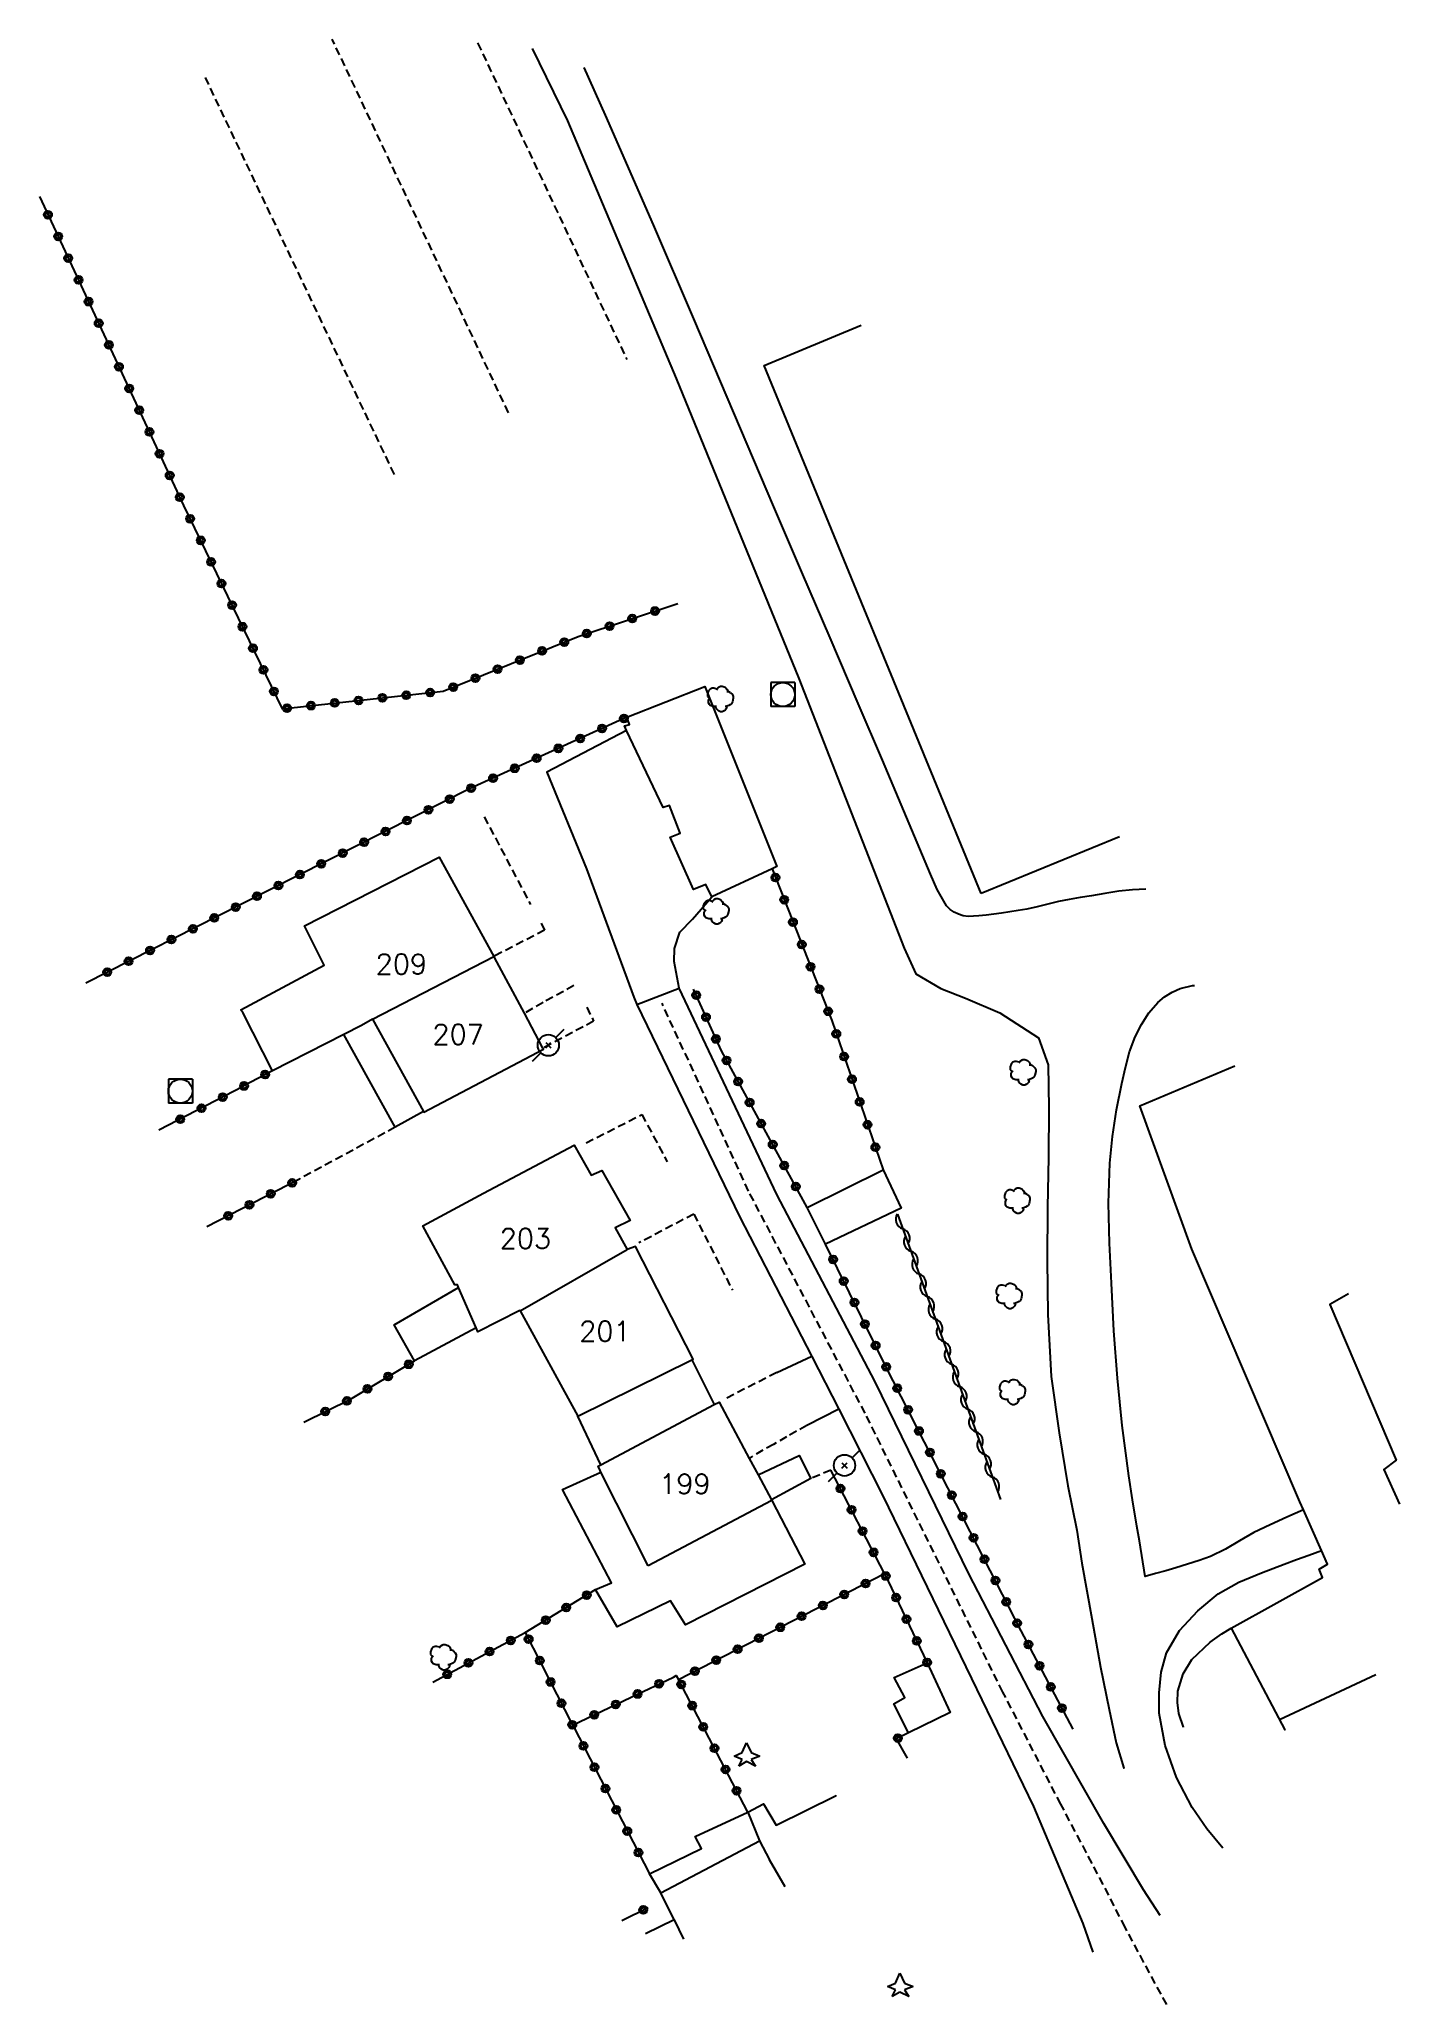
# Model space of a CAD drawing. Header units: millimetres. Extents: x 79010 to 79994, y 143000 to 143955.
# Drawn here: x 79347.8 to 79432.9, y 143494.1 to 143617.1 of the extents above; entities that cross this region are included whole.
import ezdxf
from ezdxf.enums import TextEntityAlignment as Align

# ---------------------------------------------------------------- set-up
doc = ezdxf.new("R2010")
doc.units = ezdxf.units.MM
doc.linetypes.add('DASHED', pattern=[0.75, 0.5, -0.25])
doc.layers.get('0').update_dxf_attribs({"linetype": 'CONTINUOUS'})
for name, color, linetype in [('W0001', 6, 'DASHED'), ('W0008', 7, 'CONTINUOUS'), ('W0017', 7, 'CONTINUOUS'), ('W0101', 7, 'CONTINUOUS'), ('W0104', 1, 'CONTINUOUS'), ('W0112', 1, 'DASHED'), ('W0300', 7, 'CONTINUOUS'), ('W0303', 7, 'CONTINUOUS'), ('W0310', 3, 'CONTINUOUS'), ('W0323', 7, 'CONTINUOUS'), ('W0420', 7, 'CONTINUOUS'), ('W0473', 7, 'CONTINUOUS'), ('W0991', 7, 'CONTINUOUS'), ('W1102', 7, 'CONTINUOUS')]:
    doc.layers.add(name, color=color, linetype=linetype)
doc.styles.get("Standard").update_dxf_attribs({"font": 'romans.shx', "width": 0.85})

msp = doc.modelspace()

# ---------------------------------------------------------------- texts
at = {"layer": 'W0991'}
for s, p in [('209', (79370.49, 143559.22)), ('207', (79374.04, 143554.82)), ('203', (79378.25, 143542.05)), ('201', (79383.22, 143536.25)), ('199', (79388.22, 143526.7))]:
    msp.add_text(s, height=1.25, dxfattribs=at).set_placement(p, align=Align.MIDDLE_CENTER)

# ---------------------------------------------------------------- blocks, each defined once
blk = doc.blocks.new('T300')
for p, q in [((-0.8, 0.51), (-0.86, 0.34)), ((-0.86, 0.34), (-0.86, 0.17)), ((-0.86, 0.17), (-0.74, 0.06)), ((-0.69, 0.63), (-0.8, 0.51)), ((-0.8, -0.06), (-0.74, 0.06)), ((-0.74, 0.06), (-0.69, 0.11)), ((-0.57, 0.69), (-0.69, 0.63)), ((-0.46, 0.69), (-0.57, 0.69)), ((-0.29, 0.63), (-0.46, 0.69)), ((-0.29, 0.63), (-0.17, 0.74)), ((-0.23, 0.57), (-0.29, 0.63)), ((-0.17, 0.74), (-0.06, 0.8)), ((-0.06, 0.8), (0.06, 0.8)), ((0.06, 0.8), (0.23, 0.74)), ((0.23, 0.74), (0.34, 0.63)), ((0.34, 0.63), (0.4, 0.51)), ((0.46, 0.46), (0.34, 0.46)), ((0.4, 0.51), (0.4, 0.46)), ((0.57, 0.4), (0.46, 0.46)), ((0.57, 0.4), (0.69, 0.29)), ((0.69, 0.29), (0.74, 0.17)), ((0.74, 0.06), (0.69, -0.17)), ((0.74, 0.17), (0.74, 0.06)), ((-0.8, -0.17), (-0.8, -0.06)), ((-0.8, -0.23), (-0.8, -0.17)), ((-0.74, -0.34), (-0.8, -0.23)), ((-0.69, -0.4), (-0.74, -0.34)), ((-0.51, -0.46), (-0.69, -0.4)), ((-0.4, -0.46), (-0.51, -0.46)), ((-0.4, -0.46), (-0.34, -0.46)), ((-0.34, -0.46), (-0.34, -0.4)), ((-0.34, -0.51), (-0.34, -0.46)), ((-0.29, -0.63), (-0.34, -0.51)), ((-0.17, -0.74), (-0.29, -0.63)), ((-0.06, -0.8), (-0.17, -0.74)), ((0.06, -0.8), (-0.06, -0.8)), ((0.17, -0.74), (0.06, -0.8)), ((0.23, -0.69), (0.17, -0.74)), ((0.29, -0.46), (0.23, -0.46)), ((0.29, -0.63), (0.23, -0.69)), ((0.46, -0.4), (0.29, -0.46)), ((0.34, -0.51), (0.29, -0.63)), ((0.34, -0.51), (0.34, -0.46)), ((0.57, -0.34), (0.46, -0.4)), ((0.63, -0.29), (0.57, -0.34)), ((0.69, -0.17), (0.63, -0.29))]:
    blk.add_line(p, q)
blk = doc.blocks.new('T420')
for p, q in [((0.75, 0.75), (-0.75, 0.75)), ((-0.75, 0.75), (-0.75, -0.75)), ((0.75, 0.75), (0.75, -0.75)), ((0.75, -0.75), (-0.75, -0.75))]:
    blk.add_line(p, q)
blk.add_ellipse((0, 0), major_axis=(-0.53, 0.53), ratio=1, start_param=3.926991, end_param=10.210176)
blk = doc.blocks.new('T473')
for p, q in [((-0.166667, 0.166667), (0.166667, -0.166667)), ((-0.166667, -0.166667), (0.166667, 0.166667)), ((0.500001, 0.500001), (1.000002, 1.000002)), ((-1.000002, -1.000002), (-0.500001, -0.500001))]:
    blk.add_line(p, q)
blk.add_ellipse((0, 0), major_axis=(0.471405, 0.471405), ratio=1, start_param=5.4977871438, end_param=11.780972451)
blk = doc.blocks.new('T303')
for p, q in [((-0.77, 0), (-0.28, 0.21)), ((-0.28, -0.21), (-0.77, 0)), ((-0.28, 0.21), (0, 0.83)), ((0, 0.83), (0.28, 0.21)), ((0.28, 0.21), (0.83, 0)), ((0.83, 0), (0.28, -0.21)), ((-0.49, -0.63), (-0.28, -0.21)), ((0, -0.35), (-0.49, -0.63)), ((0.56, -0.63), (0, -0.35)), ((0.28, -0.21), (0.56, -0.63))]:
    blk.add_line(p, q)
blk = doc.blocks.new('t310o')
at = {"color": 0, "linetype": 'Continuous'}
for centre, start, end in [((-0.5, 0.38), 216.8699, 323.1304), ((0.5, -0.37), 36.8699, 143.1303)]:
    blk.add_arc(centre, 0.625, start, end, dxfattribs=at)
blk = doc.blocks.new('t323o')
at = {"color": 0, "linetype": 'Continuous'}
for radius in [0.25, 0.15]:
    blk.add_circle((0, 0), radius, dxfattribs=at)

# ---------------------------------------------------------------- linework, layer by layer
at = {"layer": 'W0001'}
msp.add_lwpolyline([(79418.35, 143494.13), (79415.75, 143498.97), (79414.38, 143501.64), (79411.73, 143506.67), (79408.1, 143513.68), (79399.49, 143531.12), (79392.2, 143545.02), (79386.79, 143556.77)], dxfattribs=at)
at = {"layer": 'W0008'}
for points in [[(79385.21, 143556.68), (79387.87, 143557.7)], [(79417.95, 143499.7), (79416.91, 143501.3), (79414.42, 143505.45), (79410.6, 143512.15), (79405.97, 143521.07), (79400.12, 143533.09), (79393.96, 143544.8), (79387.87, 143557.7)], [(79385.21, 143556.68), (79391.63, 143543.42), (79396.15, 143534.68), (79397.84, 143531.37), (79400.59, 143525.96), (79406.15, 143514.52), (79410.03, 143506.53), (79413.11, 143499.2), (79413.73, 143497.42)]]:
    msp.add_lwpolyline(points, dxfattribs=at)
at = {"layer": 'W0017'}
for points in [[(79378.67, 143616.49), (79380.87, 143611.97), (79387.67, 143595.85), (79395.34, 143577.07), (79401.94, 143560.21)], [(79417.05, 143563.91), (79416.21, 143563.87), (79415.35, 143563.78), (79414.49, 143563.64), (79413.64, 143563.49), (79412.95, 143563.37), (79412.26, 143563.25), (79411.58, 143563.12), (79410.92, 143562.96), (79410.26, 143562.8), (79409.6, 143562.65), (79409.07, 143562.56), (79408.54, 143562.49), (79408.01, 143562.41), (79407.54, 143562.34), (79407.07, 143562.28), (79406.6, 143562.23), (79406.27, 143562.21), (79405.94, 143562.2), (79405.62, 143562.24), (79405.33, 143562.33), (79405.05, 143562.46), (79404.8, 143562.62), (79404.59, 143562.86), (79404.41, 143563.15), (79404.24, 143563.44), (79404, 143563.89), (79403.79, 143564.36), (79403.58, 143564.84), (79402.07, 143568.4), (79400.57, 143571.96), (79399.06, 143575.52), (79397.3, 143579.62), (79395.54, 143583.72), (79393.78, 143587.82), (79391.28, 143593.7), (79388.78, 143599.58), (79386.26, 143605.45), (79383.25, 143612.31), (79381.93, 143615.29)], [(79384.57, 143573.83), (79379.59, 143571.21), (79382.06, 143565.17), (79385.03, 143557.15), (79385.21, 143556.68)], [(79387.87, 143557.7), (79387.54, 143559.38), (79387.57, 143560.2), (79387.9, 143561.22), (79388.69, 143562.02), (79389.91, 143563.42)], [(79401.94, 143560.21), (79402.67, 143558.61), (79404.23, 143557.69), (79405.77, 143557.09), (79407.92, 143556.17), (79410.34, 143554.6), (79410.93, 143552.92), (79410.99, 143550.21), (79410.95, 143547.13), (79410.89, 143544), (79410.88, 143540.67), (79410.92, 143537.3), (79411.12, 143533.41), (79411.62, 143529.89), (79412.16, 143526.59), (79412.73, 143523.8), (79413.05, 143521.75), (79413.67, 143518.29), (79414.21, 143515.23), (79414.75, 143512.6), (79415.19, 143510.5), (79415.66, 143508.93), (79415.66, 143508.93), (79415.66, 143508.93), (79415.66, 143508.93)], [(79426.9, 143525.07), (79425.87, 143524.61), (79424.83, 143524.15), (79423.8, 143523.66), (79422.91, 143523.15), (79422.02, 143522.62), (79421.1, 143522.16), (79420.39, 143521.9), (79419.66, 143521.68), (79418.93, 143521.46), (79418.29, 143521.27), (79417.65, 143521.1), (79417, 143520.91), (79416.64, 143523.15), (79416.49, 143524.06), (79416.22, 143525.71), (79415.98, 143527.2), (79415.56, 143530.35), (79415.27, 143533.31), (79415.05, 143536.28), (79414.9, 143539.26), (79414.78, 143541.76), (79414.71, 143544.27), (79414.8, 143546.77), (79414.97, 143548.44), (79415.21, 143550.1), (79415.55, 143551.75), (79415.77, 143552.74), (79416.03, 143553.72), (79416.38, 143554.66), (79416.77, 143555.43), (79417.23, 143556.17), (79417.79, 143556.81), (79418.22, 143557.16), (79418.69, 143557.46), (79419.19, 143557.69), (79419.96, 143557.87), (79420.09, 143557.87)], [(79396.15, 143534.68), (79393.97, 143533.65)], [(79397.84, 143531.37), (79395.85, 143530.36)], [(79421.87, 143503.92), (79420.86, 143505.12), (79419.95, 143506.45), (79418.96, 143508.33), (79418.26, 143510.33), (79417.89, 143512.35), (79417.88, 143513.63), (79418.01, 143514.93), (79418.34, 143516.14), (79419.15, 143517.53), (79420.29, 143518.77), (79421.58, 143519.83), (79422.86, 143520.56), (79424.27, 143521.14), (79425.69, 143521.67), (79426.47, 143521.97), (79427.25, 143522.25), (79428.03, 143522.53)]]:
    msp.add_lwpolyline(points, dxfattribs=at)
at = {"layer": 'W0101'}
for points in [[(79368.68, 143555.78), (79367.99, 143555.37), (79366.9, 143554.81), (79362.42, 143552.54), (79360.59, 143556.15), (79360.44, 143556.36), (79365.66, 143559.14), (79364.43, 143561.61), (79372.85, 143565.9), (79376.28, 143559.7)], [(79368.68, 143555.78), (79371.88, 143549.99), (79371.9, 143549.95), (79379.37, 143553.89), (79379.34, 143553.95), (79378.18, 143556.14), (79376.32, 143559.63), (79376.28, 143559.7)], [(79377.91, 143537.52), (79377.89, 143537.55), (79375.27, 143536.22), (79375.17, 143536.47), (79374.07, 143538.98), (79374, 143539.15), (79373.84, 143539.15), (79371.83, 143542.84), (79375.63, 143544.89), (79381.3, 143547.89), (79382.36, 143546.01), (79383.03, 143546.31), (79384.79, 143543.18), (79383.86, 143542.72), (79384.62, 143541.36)], [(79377.91, 143537.52), (79381.53, 143530.93), (79388.66, 143534.46), (79388.73, 143534.5), (79385.14, 143541.56), (79384.62, 143541.36)], [(79419.4, 143511.49), (79419.4, 143511.49), (79419.12, 143512.33), (79419.02, 143513.02), (79419.05, 143513.74), (79419.38, 143514.82), (79419.93, 143515.72), (79421.06, 143516.81), (79421.79, 143517.33), (79422.38, 143517.68), (79422.38, 143517.68), (79422.38, 143517.68), (79425.73, 143511.31), (79425.73, 143511.31)], [(79387.54, 143499.44), (79386.72, 143501.12), (79392.88, 143504.38), (79393.52, 143503.19)], [(79387.54, 143499.44), (79385.76, 143498.55)]]:
    msp.add_lwpolyline(points, dxfattribs=at)
msp.add_lwpolyline([(79385.93, 143521.57), (79382.97, 143527.44), (79382.92, 143527.54), (79382.79, 143527.81), (79382.97, 143527.9), (79390.05, 143531.66), (79390.36, 143531.82), (79392.24, 143528.3), (79392.8, 143527.26), (79393.64, 143525.7), (79393.65, 143525.67), (79393.61, 143525.65)], close=True, dxfattribs=at)
at = {"layer": 'W0104'}
for points in [[(79406.74, 143563.63), (79393.18, 143596.65), (79399.25, 143599.18)], [(79415.39, 143567.18), (79406.74, 143563.63)], [(79371.88, 143549.99), (79370.11, 143549.01), (79366.9, 143554.81)], [(79422.38, 143517.68), (79428.09, 143520.85), (79427.89, 143521.36), (79428.41, 143521.68), (79428.03, 143522.53), (79426.9, 143525.07), (79426.68, 143525.57), (79419.93, 143541.38), (79416.68, 143550.35), (79422.62, 143552.85)], [(79375.17, 143536.47), (79371.31, 143534.39), (79370.04, 143536.65), (79374.07, 143538.98)], [(79429.73, 143538.6), (79428.56, 143537.93), (79432.71, 143528.18), (79431.93, 143527.6), (79432.92, 143525.43)], [(79388.66, 143534.46), (79390.05, 143531.66)], [(79382.97, 143527.9), (79381.53, 143530.93)], [(79392.8, 143527.26), (79395.37, 143528.48), (79396.1, 143527.03), (79393.64, 143525.7)], [(79393.65, 143525.67), (79395.73, 143521.67), (79388.25, 143517.89), (79387.31, 143519.39), (79383.99, 143517.77), (79382.66, 143520.06), (79382.64, 143520.1), (79383.63, 143520.51), (79380.56, 143526.35), (79382.97, 143527.44)], [(79431.42, 143514.75), (79425.4, 143511.94)], [(79392.15, 143506.17), (79393.14, 143506.69), (79393.92, 143505.35), (79397.69, 143507.21), (79397.69, 143507.21), (79397.69, 143507.21)], [(79386.72, 143501.12), (79386, 143502.31), (79389.26, 143503.89), (79388.87, 143504.65), (79392.15, 143506.17), (79392.88, 143504.38)]]:
    msp.add_lwpolyline(points, dxfattribs=at)
for points in [[(79389.91, 143563.42), (79389.54, 143564.2), (79388.76, 143563.88), (79387.29, 143567.15), (79387.93, 143567.4), (79387.26, 143569.14), (79386.87, 143569), (79384.57, 143573.83), (79384.44, 143574.11), (79384.76, 143574.2), (79384.58, 143574.66), (79389.47, 143576.57), (79393.98, 143565.32), (79393.67, 143565.17)], [(79397.01, 143541.69), (79395.87, 143543.98), (79400.62, 143546.34), (79401.74, 143543.95)], [(79402.2, 143511.13), (79401.29, 143512.94), (79401.97, 143513.34), (79401.31, 143514.59), (79403.38, 143515.5), (79404.8, 143512.41)]]:
    msp.add_lwpolyline(points, close=True, dxfattribs=at)
at = {"layer": 'W0112'}
for points in [[(79377.19, 143593.7), (79366.17, 143617.06)], [(79375.26, 143616.84), (79384.59, 143597.03)], [(79358.21, 143614.68), (79370.09, 143589.72)], [(79375.67, 143568.43), (79378.56, 143562.95)], [(79379.23, 143561.77), (79379.45, 143561.33), (79376.28, 143559.7)], [(79381.28, 143557.87), (79379.35, 143556.81), (79378.18, 143556.14)], [(79382.09, 143556.52), (79382.51, 143555.64), (79379.34, 143553.95)], [(79382.04, 143548.03), (79385.53, 143549.8), (79387.12, 143546.84)], [(79370.11, 143549.01), (79364.11, 143545.77)], [(79388.78, 143543.58), (79385.35, 143541.78)], [(79388.78, 143543.58), (79391.19, 143538.82)], [(79393.96, 143533.66), (79390.74, 143532.02)], [(79395.85, 143530.36), (79394.58, 143529.64), (79394.58, 143529.64), (79393.76, 143529.16), (79393.1, 143528.82), (79392.24, 143528.3)], [(79397.35, 143527.57), (79396.1, 143527.03)]]:
    msp.add_lwpolyline(points, dxfattribs=at)
at = {"layer": 'W0310'}
msp.add_lwpolyline([(79401.51, 143543.57), (79406.87, 143528.72), (79407.95, 143525.72)], dxfattribs=at)
at = {"layer": 'W0323'}
for points in [[(79347.85, 143607.23), (79349.32, 143604.11), (79356.87, 143587.91), (79363.04, 143575.19), (79373.11, 143576.29), (79381.54, 143579.71), (79387.78, 143581.77)], [(79384.58, 143574.66), (79374.79, 143570.19), (79360.45, 143562.94), (79350.76, 143558.03)], [(79393.67, 143565.17), (79397.41, 143555.68), (79400.62, 143546.34)], [(79395.87, 143543.98), (79390.5, 143553.79), (79388.75, 143557.65)], [(79362.42, 143552.54), (79360.6, 143551.57), (79360.6, 143551.56), (79355.33, 143548.82)], [(79364.11, 143545.77), (79358.32, 143542.78)], [(79412.5, 143511.35), (79409.25, 143517.5), (79406.92, 143522.06), (79405.65, 143524.54), (79400.77, 143534.09), (79397.01, 143541.69)], [(79364.38, 143530.57), (79367.3, 143532), (79371.31, 143534.39)], [(79400.71, 143521.09), (79397.35, 143527.57)], [(79378.24, 143517.4), (79382.64, 143520.1)], [(79392.15, 143506.17), (79387.83, 143514.47), (79400.71, 143521.09), (79403.38, 143515.5)], [(79372.45, 143514.3), (79378.24, 143517.4), (79381.19, 143511.62), (79381.27, 143511.48), (79386, 143502.31)], [(79381.19, 143511.62), (79384.85, 143513.36), (79387.5, 143514.62), (79387.68, 143514.71), (79387.83, 143514.47)], [(79402.2, 143511.13), (79401.44, 143510.75), (79402.12, 143509.54)], [(79384.27, 143499.4), (79385.92, 143500.2)]]:
    msp.add_lwpolyline(points, dxfattribs=at)
at = {"layer": 'W1102'}
for points in [[(79368.68, 143555.78), (79376.28, 143559.7)], [(79377.91, 143537.52), (79384.62, 143541.36)], [(79394.49, 143501.49), (79393.52, 143503.19)], [(79387.54, 143499.44), (79388.14, 143498.23)]]:
    msp.add_lwpolyline(points, dxfattribs=at)

# ---------------------------------------------------------------- block references
at = {"layer": 'W0300'}
for p in [(79390.5, 143575.79), (79390.22, 143562.51), (79409.42, 143552.44), (79409.06, 143544.41), (79408.55, 143538.45), (79408.76, 143532.44), (79373.17, 143515.85)]:
    msp.add_blockref('T300', p, dxfattribs=at)
at = {"layer": 'W0303'}
for p in [(79392.08, 143509.68), (79401.67, 143495.26)]:
    msp.add_blockref('T303', p, dxfattribs=at)
at = {"layer": 'W0310'}
for p, rotation in [((79401.84, 143542.66), 289.8296111329705), ((79402.35, 143541.25), 289.8296111329705), ((79402.86, 143539.83), 289.8296111329705), ((79403.37, 143538.42), 289.8296111329705), ((79403.88, 143537.01), 289.8296111329705), ((79404.39, 143535.6), 289.8296111329705), ((79404.89, 143534.19), 289.8296111329705), ((79405.4, 143532.78), 289.8296111329705), ((79405.91, 143531.37), 289.8296111329705), ((79406.42, 143529.96), 289.8296111329705), ((79406.93, 143528.55), 289.8387810970397), ((79407.44, 143527.13), 289.8387810970397)]:
    msp.add_blockref('t310o', p, dxfattribs=dict(at, rotation=rotation))
at = {"layer": 'W0323'}
for p, rotation in [((79348.39, 143606.09), 295.2378717523662), ((79349.03, 143604.73), 295.2378717523662), ((79349.66, 143603.37), 295.0004285617889), ((79350.3, 143602.01), 295.0004285617889), ((79350.93, 143600.65), 295.0004285617889), ((79351.56, 143599.3), 295.0004285617889), ((79352.2, 143597.94), 295.0004285617889), ((79352.83, 143596.58), 295.0004285617889), ((79353.47, 143595.22), 295.0004285617889), ((79354.1, 143593.86), 295.0004285617889), ((79354.73, 143592.5), 295.0004285617889), ((79355.37, 143591.14), 295.0004285617889), ((79356, 143589.78), 295.0004285617889), ((79356.63, 143588.42), 295.0004285617889), ((79357.28, 143587.07), 295.8654727943658), ((79357.94, 143585.72), 295.8654727943658), ((79358.59, 143584.37), 295.8654727943658), ((79359.24, 143583.02), 295.8654727943658), ((79359.9, 143581.67), 295.8654727943658), ((79386.36, 143581.3), 18.23093237779089), ((79360.55, 143580.32), 295.8654727943658), ((79382.08, 143579.89), 18.23093237779089), ((79383.51, 143580.36), 18.23093237779089), ((79384.93, 143580.83), 18.23093237779089), ((79361.21, 143578.97), 295.8654727943658), ((79379.29, 143578.8), 22.08776327551405), ((79380.68, 143579.36), 22.08776327551405), ((79361.86, 143577.62), 295.8654727943658), ((79376.51, 143577.67), 22.08776327551405), ((79377.9, 143578.23), 22.08776327551405), ((79362.52, 143576.27), 295.8654727943658), ((79372.29, 143576.2), 6.225215419942627), ((79373.73, 143576.54), 22.08776327551405), ((79375.12, 143577.1), 22.08776327551405), ((79363.34, 143575.22), 6.225215419942627), ((79364.83, 143575.38), 6.225215419942627), ((79366.32, 143575.55), 6.225215419942627), ((79367.81, 143575.71), 6.225215419942627), ((79369.3, 143575.87), 6.225215419942627), ((79370.79, 143576.03), 6.225215419942627), ((79383.04, 143573.96), 204.5479413463253), ((79384.41, 143574.58), 204.5479413463253), ((79380.31, 143572.71), 204.5479413463253), ((79381.68, 143573.33), 204.5479413463253), ((79377.58, 143571.46), 204.5479413463253), ((79378.95, 143572.09), 204.5479413463253), ((79374.85, 143570.22), 204.5479413463253), ((79376.22, 143570.84), 204.5479413463253), ((79372.18, 143568.87), 206.7929961260286), ((79373.51, 143569.54), 206.7929961260286), ((79369.5, 143567.51), 206.7929961260286), ((79370.84, 143568.19), 206.7929961260286), ((79368.16, 143566.84), 206.7929961260286), ((79365.48, 143565.49), 206.7929961260286), ((79366.82, 143566.16), 206.7929961260286), ((79362.8, 143564.13), 206.7929961260286), ((79364.14, 143564.81), 206.7929961260286), ((79393.88, 143564.63), 291.5011177046328), ((79360.13, 143562.78), 206.8690213398692), ((79361.46, 143563.46), 206.7929961260286), ((79394.43, 143563.24), 291.5011177046328), ((79357.45, 143561.42), 206.8690213398692), ((79358.79, 143562.1), 206.8690213398692), ((79394.98, 143561.84), 291.5011177046328), ((79356.11, 143560.75), 206.8690213398692), ((79395.53, 143560.44), 291.5011177046328), ((79353.43, 143559.39), 206.8690213398692), ((79354.77, 143560.07), 206.8690213398692), ((79396.08, 143559.05), 291.5011177046328), ((79352.1, 143558.71), 206.8690213398692), ((79388.93, 143557.27), 114.3129049003756), ((79396.63, 143557.65), 291.5011177046328), ((79389.54, 143555.9), 114.3129049003756), ((79397.18, 143556.26), 291.5011177046328), ((79390.16, 143554.53), 114.3129049003756), ((79397.69, 143554.85), 288.9594394195082), ((79390.83, 143553.19), 118.7142962461696), ((79398.18, 143553.43), 288.9594394195082), ((79360.65, 143551.59), 208.1952318553562), ((79361.97, 143552.3), 208.1952318553562), ((79391.55, 143551.87), 118.7142962461696), ((79398.67, 143552.01), 288.9594394195082), ((79359.32, 143550.9), 207.4612583840736), ((79392.27, 143550.56), 118.7142962461696), ((79399.15, 143550.59), 288.9594394195082), ((79356.66, 143549.51), 207.4612583840736), ((79357.99, 143550.2), 207.4612583840736), ((79392.99, 143549.24), 118.7142962461696), ((79399.64, 143549.17), 288.9594394195082), ((79393.71, 143547.93), 118.7142962461696), ((79394.43, 143546.61), 118.7142962461696), ((79400.13, 143547.76), 288.9594394195082), ((79363.66, 143545.53), 207.2950309778136), ((79360.99, 143544.16), 207.2950309778136), ((79362.32, 143544.85), 207.2950309778136), ((79395.15, 143545.3), 118.7142962461696), ((79359.66, 143543.47), 207.2950309778136), ((79397.49, 143540.74), 116.3263579113828), ((79398.15, 143539.39), 116.3263579113828), ((79398.82, 143538.05), 116.3263579113828), ((79399.48, 143536.7), 116.3263579113828), ((79400.15, 143535.36), 116.3263579113828), ((79369.66, 143533.41), 30.85009963569743), ((79370.95, 143534.18), 30.85009963569743), ((79400.81, 143534.02), 117.0619334057981), ((79367.08, 143531.89), 25.97789815526862), ((79368.37, 143532.64), 30.85009963569743), ((79401.5, 143532.68), 117.0619334057981), ((79365.73, 143531.23), 25.97789815526862), ((79402.18, 143531.34), 117.0619334057981), ((79402.86, 143530.01), 117.0619334057981), ((79403.54, 143528.67), 117.0619334057981), ((79404.22, 143527.34), 117.0619334057981), ((79397.95, 143526.41), 117.4284766993928), ((79404.91, 143526), 117.0619334057981), ((79398.64, 143525.08), 117.4284766993928), ((79405.59, 143524.66), 117.0619334057981), ((79399.33, 143523.75), 117.4284766993928), ((79406.27, 143523.33), 117.0627018590859), ((79400.02, 143522.42), 117.4284766993928), ((79400.78, 143520.94), 295.4848296354034), ((79406.95, 143521.99), 117.0548321980721), ((79382.08, 143519.75), 31.48167037574508), ((79398.19, 143519.79), 27.17521622321681), ((79399.52, 143520.47), 27.17521622321681), ((79401.43, 143519.59), 295.4848296354034), ((79407.64, 143520.66), 117.0548321980721), ((79380.8, 143518.97), 31.48167037574508), ((79395.52, 143518.42), 27.17521622321681), ((79396.85, 143519.1), 27.17521622321681), ((79408.32, 143519.32), 117.0548321980721), ((79379.52, 143518.18), 31.48167037574508), ((79394.18, 143517.73), 27.17521622321681), ((79402.07, 143518.24), 295.4848296354034), ((79409, 143517.99), 117.0548321980721), ((79376.01, 143516.21), 28.12088631993404), ((79377.33, 143516.91), 28.12088631993404), ((79378.45, 143516.99), 297.0465833156828), ((79391.52, 143516.36), 27.17521622321681), ((79392.85, 143517.05), 27.17521622321681), ((79402.72, 143516.88), 295.4848296354034), ((79409.7, 143516.66), 117.8859581033275), ((79373.36, 143514.79), 28.12088631993404), ((79374.68, 143515.5), 28.12088631993404), ((79379.14, 143515.65), 297.0465833156828), ((79388.85, 143514.99), 27.17521622321681), ((79390.18, 143515.68), 27.17521622321681), ((79403.37, 143515.53), 295.4848296354034), ((79410.4, 143515.33), 117.8859581033275), ((79379.82, 143514.31), 297.0465833156828), ((79385.26, 143513.56), 25.48940579165521), ((79386.61, 143514.2), 25.48940579165521), ((79387.99, 143514.16), 117.5103046691897), ((79411.1, 143514), 117.8859581033275), ((79380.5, 143512.98), 297.0465833156828), ((79382.55, 143512.26), 25.49009095214243), ((79383.9, 143512.91), 25.49009095214243), ((79388.68, 143512.83), 117.5103046691897), ((79411.8, 143512.68), 117.8859581033275), ((79381.18, 143511.64), 297.0465833156828), ((79389.37, 143511.5), 117.5103046691897), ((79381.87, 143510.31), 297.3003683353895), ((79390.07, 143510.17), 117.5103046691897), ((79401.54, 143510.8), 206.1538445095357), ((79382.56, 143508.98), 297.3003683353895), ((79390.76, 143508.84), 117.5103046691897), ((79383.25, 143507.64), 297.3003683353895), ((79391.45, 143507.51), 117.5103046691897), ((79383.93, 143506.31), 297.3003683353895), ((79384.62, 143504.98), 297.3003683353895), ((79385.31, 143503.64), 297.3003683353895), ((79385.62, 143500.05), 25.73171678731859)]:
    msp.add_blockref('t323o', p, dxfattribs=dict(at, rotation=rotation))
at = {"layer": 'W0420'}
for p in [(79394.34, 143576.07), (79356.67, 143551.27)]:
    msp.add_blockref('T420', p, dxfattribs=at)
at = {"layer": 'W0473'}
for p in [(79379.68, 143554.14), (79398.2, 143527.86)]:
    msp.add_blockref('T473', p, dxfattribs=at)

msp.set_redraw_order([(e.dxf.handle, doc.entitydb.next_handle()) for e in msp.query("TEXT MTEXT ATTDEF DIMENSION ARC_DIMENSION")])  # texts and dimensions are drawn at this point

doc.saveas('drawing.dxf')
